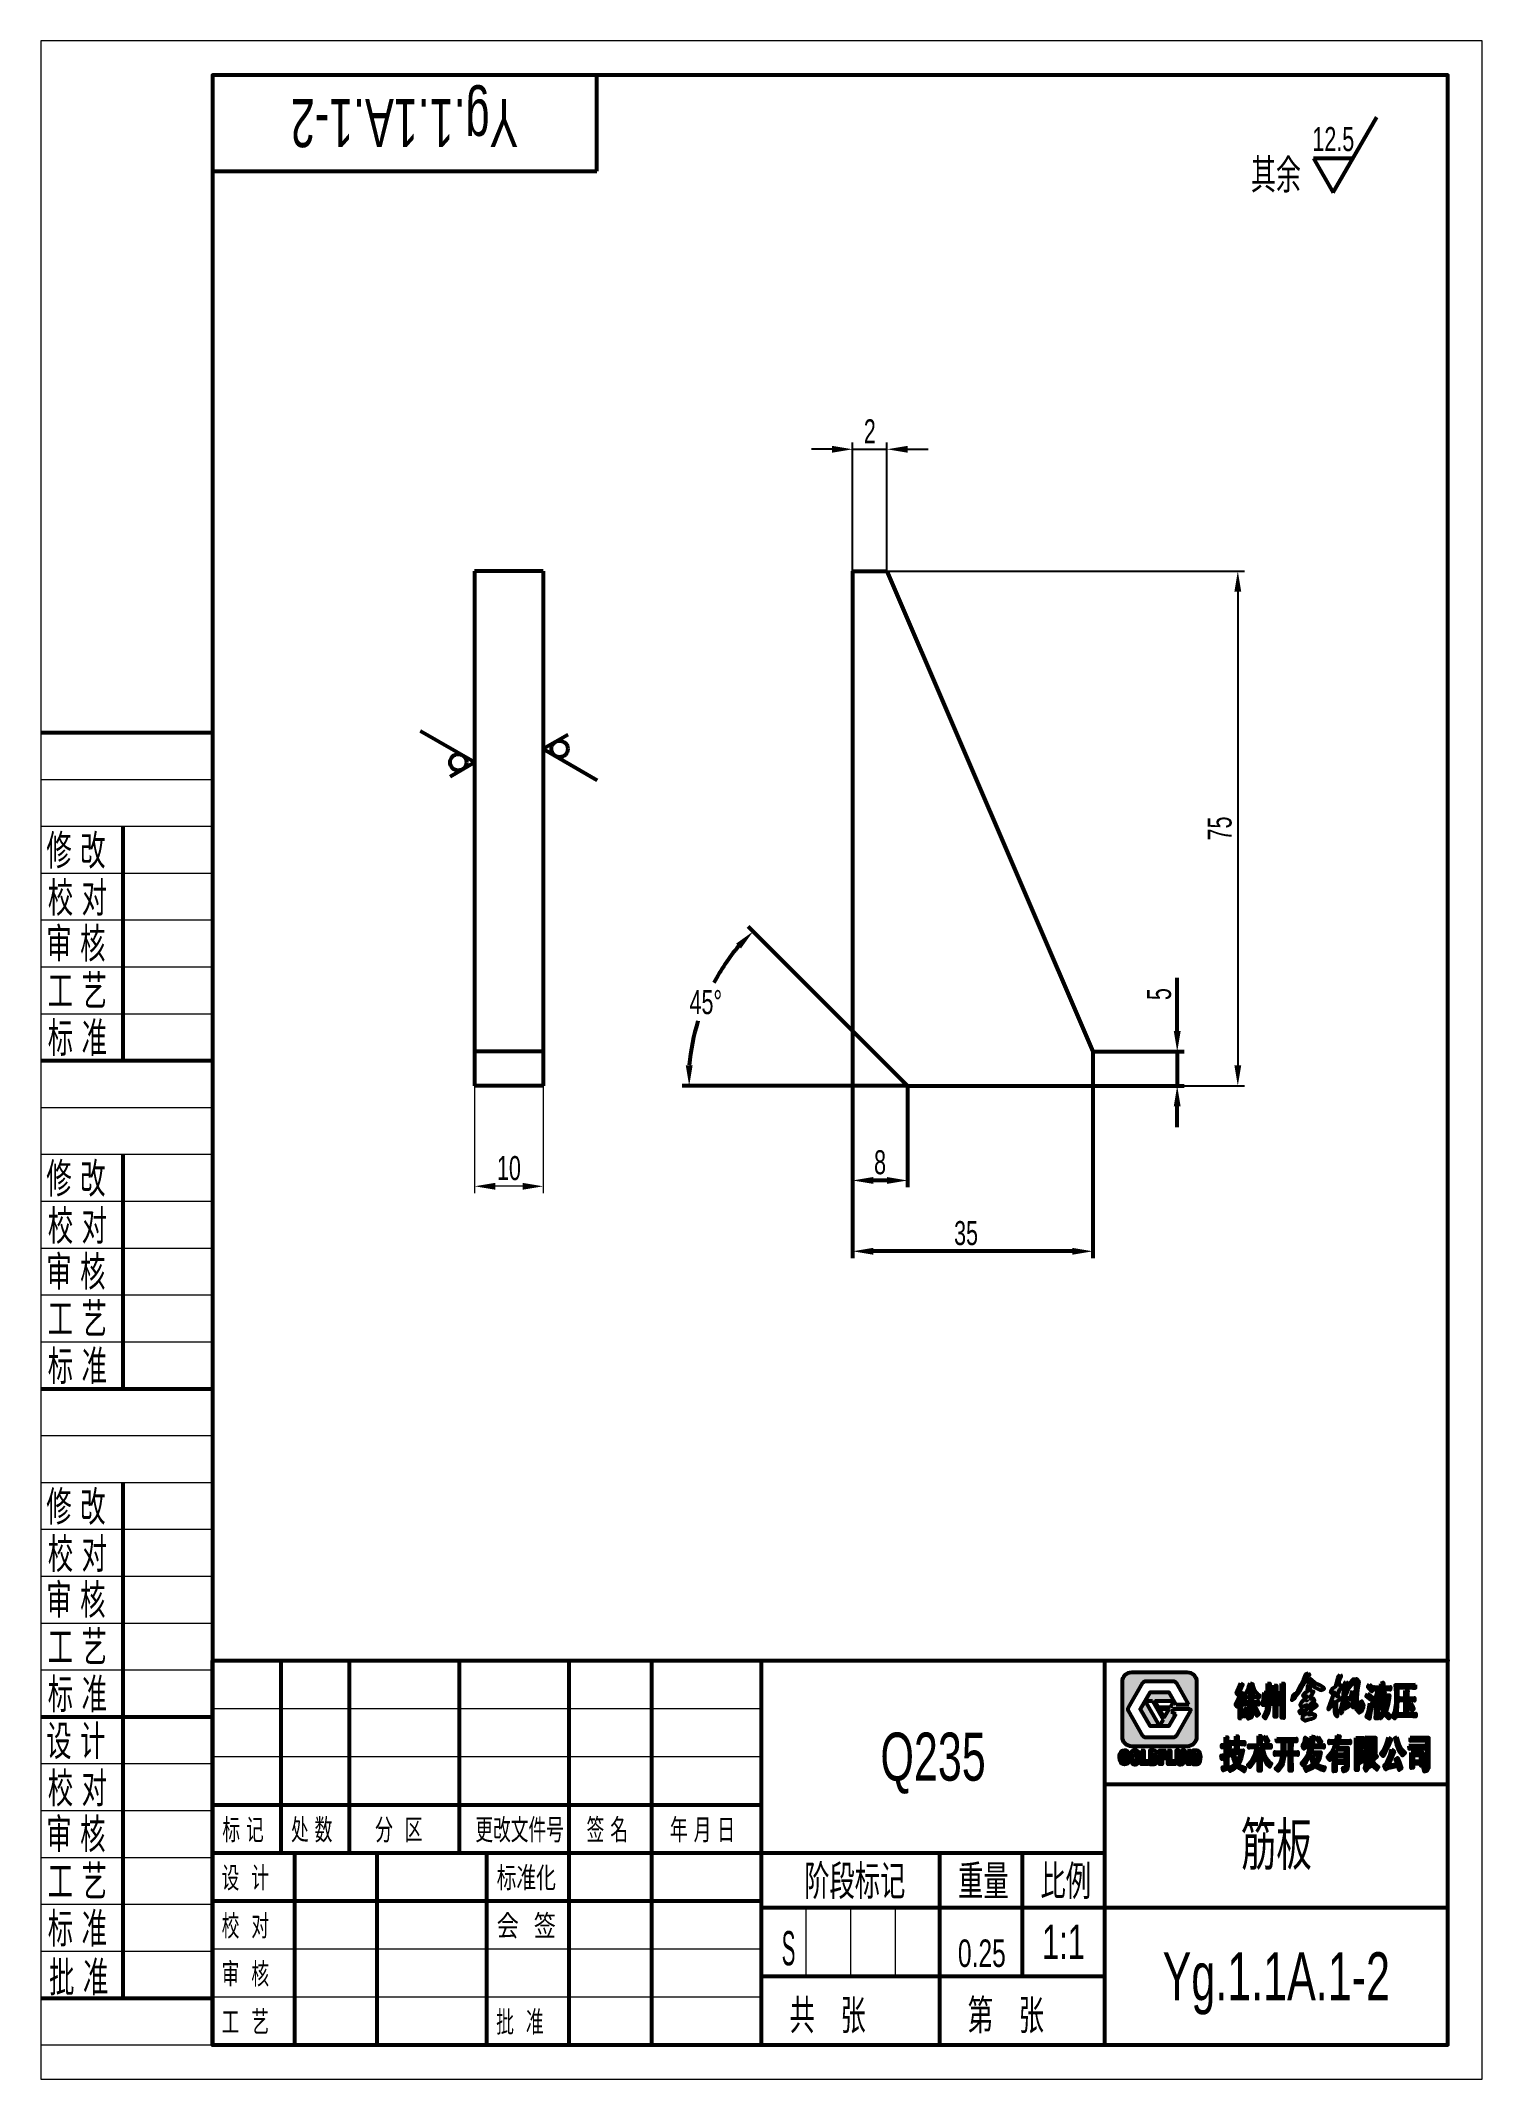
# Model space of a CAD drawing. Extents: x -25 to 185, y -5 to 292.
import ezdxf
from ezdxf.enums import TextEntityAlignment as Align

# ---------------------------------------------------------------- set-up
doc = ezdxf.new("R2010")
doc.units = 0
doc.header["$LTSCALE"] = 10
doc.header["$MEASUREMENT"] = 0
doc.layers.get('0').update_dxf_attribs({"linetype": 'CONTINUOUS', "lineweight": 53})
doc.layers.get('Defpoints').update_dxf_attribs({"linetype": 'CONTINUOUS', "lineweight": 53})
for name, color, linetype, lineweight in [('01', 7, 'CONTINUOUS', 53), ('02', 1, 'CONTINUOUS', 20), ('08', 1, 'CONTINUOUS', 20), ('11', 3, 'CONTINUOUS', 20), ('13', 3, 'CONTINUOUS', 20), ('6', 6, 'CONTINUOUS', 20)]:
    doc.layers.add(name, color=color, linetype=linetype, lineweight=lineweight)
doc.styles.add('INTECAD', font='GBTXT', dxfattribs={"width": 0.67, "bigfont": 'INTECAD'})
doc.styles.get("Standard").update_dxf_attribs({"font": 'GBTXT', "width": 0.67, "bigfont": 'INTECAD'})
doc.dimstyles.new('INTE', dxfattribs={"dimtxt": 3.5, "dimasz": 3, "dimexe": 1, "dimexo": 0, "dimgap": 1, "dimtad": 0, "dimdec": 4, "dimdsep": 46, "dimtxsty": 'Standard', "dimcen": 0, "dimclrd": 1, "dimclre": 1, "dimclrt": 3, "dimadec": 0, "dimazin": 0, "dimtfac": 1, "dimtdec": 4, "dimtix": 1, "dimtmove": 0, "dimatfit": 0, "dimfxl": 0, "dimtvp": 0.75, "dimtolj": 1, "dimtzin": 0, "dimarcsym": 0})

msp = doc.modelspace()

# ---------------------------------------------------------------- texts
at = {"layer": '11', "width": 0.67}
msp.add_text('Yg.1.1A.1-2', height=7, rotation=180, dxfattribs=at).set_placement((28, 280), align=Align.MIDDLE_CENTER)
at = {"layer": '13', "width": 0.67}
for s, height, p in [('Q235', 7, (105, 42)), ('筋板', 7, (155, 29)), ('1:1', 5, (124, 15)), ('Yg.1.1A.1-2', 7, (155, 9.99999))]:
    msp.add_text(s, height=height, dxfattribs=at).set_placement(p, align=Align.MIDDLE_CENTER)
for s, height, p in [('标 记', 3.5, (1.455, 29.506)), ('处 数', 3.5, (11.455, 29.506)), ('分  区', 3.5, (23.716, 29.506)), ('更改文件号', 3.5, (38.313, 29.506)), ('签 名', 3.5, (54.521, 29.506)), ('年 月 日', 3.5, (66.664, 29.506)), ('阶段标记', 5, (86.214, 21.266)), ('重量', 5, (108.641, 21.266)), ('比例', 5, (120.641, 21.266)), ('设  计', 3.5, (1.352, 22.506)), ('校  对', 3.5, (1.352, 15.506)), ('审  核', 3.5, (1.352, 8.506)), ('共   张', 5, (84.09235, 1.698)), ('第   张', 5, (110.05047, 1.698)), ('工  艺', 3.5, (1.352, 1.506)), ('批  准', 3.5, (41.352, 1.506))]:
    msp.add_text(s, height=height, dxfattribs=at).set_placement(p)
at = {"layer": '13'}
for s, width, p, p2 in [('标准化', 0.833867, (41.418, 22.506), (50.052, 22.506)), ('会  签', 0.651828, (41.418, 15.506), (50.052, 15.506))]:
    msp.add_text(s, height=3.5, dxfattribs=dict(at, width=width)).set_placement(p, p2, align=Align.FIT)
at = {"layer": '13', "style": 'INTECAD', "width": 0.447426}
msp.add_text('S', height=5, dxfattribs=at).set_placement((83.94201, 11.58914), align=Align.CENTER)
at = {"layer": '6', "insert": (112.10288, 13.33172), "char_height": 4, "width": 14.9, "attachment_point": 5, "style": 'INTECAD'}
msp.add_mtext('{\\fCentury Gothic|b0|i0|c0|p34;\\C7;0.25}', dxfattribs=at)

# ---------------------------------------------------------------- blocks, each defined once
blk = doc.blocks.new('D_H_D_H')
at = {"layer": '01'}
for p, q in [((56, -14), (56, 0)), ((0, -14), (56, -14))]:
    blk.add_line(p, q, dxfattribs=at)
blk = doc.blocks.new('*U1')
at = {"layer": '01'}
blk.add_lwpolyline([(0, 0), (180, 0), (180, 287), (0, 287)], close=True, dxfattribs=at)
at = {"layer": '02'}
blk.add_lwpolyline([(-25, -5), (185, -5), (185, 292), (-25, 292)], close=True, dxfattribs=at)
blk = doc.blocks.new('*D2')
at = {"color": 1}
for p, q in [((72.62, 150.68), (72.62, 117.58)), ((107.62, 142.68), (107.62, 117.58)), ((104.62, 118.58), (75.62, 118.58))]:
    blk.add_line(p, q, dxfattribs=at)
for points in [[(72.62, 118.58), (75.62, 119.08), (75.62, 118.08)], [(107.62, 118.58), (104.62, 118.08), (104.62, 119.08)]]:
    blk.add_solid(points, dxfattribs=at)
at = {"color": 3, "insert": (89.15, 121.21), "char_height": 3.5, "width": 9.3368, "attachment_point": 5}
blk.add_mtext('35', dxfattribs=at)
blk = doc.blocks.new('*D3')
at = {"color": 1}
for p, q in [((80.62, 142.68), (80.62, 127.9)), ((77.62, 128.9), (75.62, 128.9))]:
    blk.add_line(p, q, dxfattribs=at)
for points in [[(72.62, 128.9), (75.62, 129.4), (75.62, 128.4)], [(80.62, 128.9), (77.62, 128.4), (77.62, 129.4)]]:
    blk.add_solid(points, dxfattribs=at)
at = {"color": 3, "insert": (76.62, 131.53), "char_height": 3.5, "width": 5.8368, "attachment_point": 5}
blk.add_mtext('8', dxfattribs=at)
blk = doc.blocks.new('*D4')
at = {"color": 1}
for p, q in [((72.62, 150.68), (57.42, 165.89)), ((80.62, 142.68), (47.81, 142.68))]:
    blk.add_line(p, q, dxfattribs=at)
for start, end in [(140.3867, 152.0228), (162.7676, 174.6133)]:
    blk.add_arc((80.62, 142.68), 31.96, start, end, dxfattribs=at)
for points in [[(58.13, 165.18), (56.36, 162.71), (55.65, 163.41)], [(48.81, 142.68), (49.31, 145.68), (48.31, 145.68)]]:
    blk.add_solid(points, dxfattribs=at)
at = {"color": 3, "insert": (51.23, 154.86), "char_height": 3.5, "width": 11.6702, "attachment_point": 5}
blk.add_mtext('45°', dxfattribs=at)
blk = doc.blocks.new('*D5')
at = {"color": 1}
for p, q in [((119.91, 150.68), (119.91, 158.42)), ((107.62, 147.68), (120.91, 147.68)), ((119.91, 147.68), (119.91, 142.68)), ((107.62, 142.68), (120.91, 142.68)), ((119.91, 136.68), (119.91, 139.68))]:
    blk.add_line(p, q, dxfattribs=at)
for points in [[(119.91, 147.68), (119.41, 150.68), (120.41, 150.68)], [(119.91, 142.68), (120.41, 139.68), (119.41, 139.68)]]:
    blk.add_solid(points, dxfattribs=at)
at = {"color": 3, "insert": (117.29, 156.05), "char_height": 3.5, "width": 5.8368, "attachment_point": 5, "rotation": 90}
blk.add_mtext('5', dxfattribs=at)
blk = doc.blocks.new('*D6')
at = {"color": 1, "lineweight": -2}
for p, q in [((90.28, 232.48), (87.28, 232.48)), ((93.28, 214.73), (93.28, 233.48)), ((93.28, 232.48), (98.28, 232.48)), ((98.28, 214.73), (98.28, 233.48)), ((101.28, 232.48), (104.28, 232.48))]:
    blk.add_line(p, q, dxfattribs=at)
at = {"color": 1}
for points in [[(90.28, 232.98), (90.28, 231.98), (93.28, 232.48)], [(101.28, 232.98), (101.28, 231.98), (98.28, 232.48)]]:
    blk.add_solid(points, dxfattribs=at)
at = {"layer": 'Defpoints', "color": 0}
for p in [(98.28, 232.48), (93.28, 214.73), (98.28, 214.73)]:
    blk.add_point(p, dxfattribs=at)
at = {"color": 3, "insert": (95.78, 235.1), "char_height": 3.5, "attachment_point": 5}
blk.add_mtext('\\A1;2', dxfattribs=at)
blk = doc.blocks.new('*D7')
at = {"color": 1, "lineweight": -2}
for p, q in [((95.78, 214.73), (150.39, 214.73)), ((149.39, 211.73), (149.39, 142.73)), ((95.78, 139.73), (150.39, 139.73))]:
    blk.add_line(p, q, dxfattribs=at)
at = {"color": 1}
for points in [[(148.89, 211.73), (149.89, 211.73), (149.39, 214.73)], [(148.89, 142.73), (149.89, 142.73), (149.39, 139.73)]]:
    blk.add_solid(points, dxfattribs=at)
at = {"layer": 'Defpoints', "color": 0}
for p in [(95.78, 214.73), (95.78, 139.73), (149.39, 139.73)]:
    blk.add_point(p, dxfattribs=at)
at = {"color": 3, "insert": (146.76, 177.23), "char_height": 3.5, "attachment_point": 5, "rotation": 90}
blk.add_mtext('\\A1;75', dxfattribs=at)
blk = doc.blocks.new('ROUGH3', base_point=(12, -20))
at = {"layer": '01'}
for p, q in [((17, -17.11), (12, -20)), ((17, -17.11), (17, -22.89)), ((12, -20), (23, -26.35))]:
    blk.add_line(p, q, dxfattribs=at)
blk = doc.blocks.new('*U9', base_point=(151.3, 269.88))
at = {"layer": '01', "rotation": 90}
blk.add_blockref('ROUGH3', (163.3, 269.88), dxfattribs=at)
at = {"layer": '11', "width": 0.67}
blk.add_text('12.5', height=3.5, dxfattribs=at).set_placement((163.3, 277.68), align=Align.MIDDLE_CENTER)
blk.add_text('其余', height=4.949, dxfattribs=at).set_placement((151.3, 269.88))
blk = doc.blocks.new('*D11')
at = {"layer": '08', "color": 1}
for p, q in [((17.55, 142.68), (17.55, 127.05)), ((27.55, 142.68), (27.55, 127.05)), ((24.55, 128.05), (20.55, 128.05))]:
    blk.add_line(p, q, dxfattribs=at)
for points in [[(17.55, 128.05), (20.55, 128.55), (20.55, 127.55)], [(27.55, 128.05), (24.55, 127.55), (24.55, 128.55)]]:
    blk.add_solid(points, dxfattribs=at)
at = {"layer": '08', "color": 3, "insert": (22.55, 130.68), "char_height": 3.5, "width": 7.5868, "attachment_point": 5}
blk.add_mtext('10', dxfattribs=at)
blk = doc.blocks.new('ROUGH1', base_point=(56.49, 199.26))
at = {"layer": '01'}
for p, q in [((61.49, 202.15), (56.49, 199.26)), ((56.49, 199.26), (67.49, 192.91))]:
    blk.add_line(p, q, dxfattribs=at)
blk.add_circle((59.83, 199.26), 1.67, dxfattribs=at)
blk = doc.blocks.new('*U12', base_point=(27.55, 191.78))
at = {"layer": '11', "xscale": 0.7142857143, "yscale": 0.7142857143}
blk.add_blockref('ROUGH1', (27.55, 191.78), dxfattribs=at)
blk = doc.blocks.new('*U13', base_point=(17.55, 189.83))
at = {"layer": '11', "xscale": 0.7142857143, "yscale": 0.7142857143, "rotation": 180}
blk.add_blockref('ROUGH1', (17.55, 189.83), dxfattribs=at)
blk = doc.blocks.new('Z_Z_Z')
at = {"layer": '01'}
for p, q in [((-25, 191.22), (0, 191.22)), ((-13, 143.41), (-13, 177.56)), ((-25, 143.41), (0, 143.41)), ((-13, 95.61), (-13, 129.76)), ((-25, 95.61), (0, 95.61)), ((-13, 47.8), (-13, 81.95)), ((-25, 47.8), (0, 47.8)), ((-13, 6.83), (-13, 47.8)), ((-25, 6.83), (0, 6.83))]:
    blk.add_line(p, q, dxfattribs=at)
at = {"layer": '02'}
for p, q in [((-25, 184.39), (0, 184.39)), ((-25, 177.56), (0, 177.56)), ((-25, 170.73), (0, 170.73)), ((-25, 163.9), (0, 163.9)), ((-25, 157.07), (0, 157.07)), ((-25, 150.24), (0, 150.24)), ((-25, 136.59), (0, 136.59)), ((-25, 129.76), (0, 129.76)), ((-25, 122.93), (0, 122.93)), ((-25, 116.1), (0, 116.1)), ((-25, 109.27), (0, 109.27)), ((-25, 102.44), (0, 102.44)), ((-25, 88.78), (0, 88.78)), ((-25, 81.95), (0, 81.95)), ((-25, 75.12), (0, 75.12)), ((-25, 68.29), (0, 68.29)), ((-25, 61.46), (0, 61.46)), ((-25, 54.63), (0, 54.63)), ((-25, 40.98), (0, 40.98)), ((-25, 34.15), (0, 34.15)), ((-25, 27.32), (0, 27.32)), ((-25, 20.49), (0, 20.49)), ((-25, 13.66), (0, 13.66)), ((-25, 0), (0, 0))]:
    blk.add_line(p, q, dxfattribs=at)
at = {"layer": '11', "style": 'INTECAD', "width": 0.67}
for s, p in [('修 改', (-24.19, 171.4)), ('校 对', (-23.98, 164.52)), ('审 核', (-24.19, 157.84)), ('工 艺', (-23.98, 150.96)), ('标 准', (-23.98, 144.08)), ('修 改', (-24.19, 123.6)), ('校 对', (-23.98, 116.72)), ('审 核', (-24.19, 110.04)), ('工 艺', (-23.98, 103.16)), ('标 准', (-23.98, 96.27)), ('修 改', (-24.19, 75.79)), ('校 对', (-23.98, 68.91)), ('审 核', (-24.19, 62.23)), ('工 艺', (-23.98, 55.35)), ('标 准', (-23.98, 48.47)), ('设 计', (-24.19, 41.65)), ('校 对', (-23.98, 34.76)), ('审 核', (-24.19, 28.09)), ('工 艺', (-23.98, 21.21)), ('标 准', (-23.98, 14.32)), ('批 准', (-23.78, 7.23))]:
    blk.add_text(s, height=5, dxfattribs=at).set_placement(p)
blk = doc.blocks.new('bz')
h = blk.add_hatch(color=7)
h.paths.add_polyline_path([(13.38, 14.95, 0.414214), (12.03, 16.3), (3.93, 16.3, 0.414214), (2.58, 14.95), (2.58, 6.85, 0.414214), (3.93, 5.5), (12.03, 5.5, 0.414214), (13.38, 6.85)])
h.paths.add_polyline_path([(12.27, 11.57), (10.4, 11.57), (10.08, 12.11), (9.54, 11.17), (7.82, 11.17), (7.28, 12.11), (10.08, 12.11), (9.38, 13.33), (6.58, 13.33), (5.88, 12.11), (6.97, 12.11), (8.53, 9.41), (7.98, 8.47), (9.38, 8.47), (10.4, 10.22), (9.87, 10.22), (9.87, 10.9), (10.79, 10.9), (12.42, 10.9, -0.57735), (12.54, 10.7), (10.44, 7.05, -0.267949), (10.08, 6.85), (5.88, 6.85, -0.267949), (5.52, 7.05), (3.42, 10.7, -0.267949), (3.42, 11.1), (5.52, 14.75, -0.267949), (5.88, 14.95), (10.08, 14.95, -0.267949), (10.44, 14.75)], flags=16)
h.paths.add_polyline_path([(9.38, 10.9), (8.68, 9.68), (7.98, 10.9)], flags=16)
h.paths.add_polyline_path([(5.88, 12.11), (5.17, 10.9), (6.58, 8.47), (7.98, 8.47)], flags=0)
h.paths.add_polyline_path([(1.9, 1.85), (14.05, 1.85), (14.05, 5.9), (1.9, 5.9)], flags=9)
blk.add_hatch(color=256).paths.add_polyline_path([(40.86, 12.34), (40.58, 12.26), (40.63, 11.59), (40.92, 11.66)])
at = {"linetype": 'Continuous'}
h = blk.add_hatch(color=7, dxfattribs=at)
h.paths.add_polyline_path([(2.9, 3.3), (2.8, 3.32), (2.69, 3.4), (2.62, 3.49), (2.59, 3.69), (2.57, 3.93), (2.58, 4.13), (2.67, 4.4), (2.85, 4.49), (3.01, 4.43), (3.09, 4.24), (3.51, 4.36), (3.37, 4.72), (3.21, 4.86), (3.06, 4.92), (2.86, 4.93), (2.62, 4.89), (2.48, 4.83), (2.33, 4.64), (2.23, 4.44), (2.17, 4.2), (2.14, 3.9), (2.18, 3.53), (2.23, 3.33), (2.34, 3.13), (2.46, 2.98), (2.69, 2.88), (2.88, 2.86), (3.06, 2.88), (3.25, 2.97), (3.41, 3.09), (3.52, 3.19), (3.52, 4.05), (2.87, 4.05), (2.87, 3.62), (3.15, 3.62), (3.15, 3.43), (3.03, 3.35)])
h.paths.add_polyline_path([(3.88, 3.15), (3.99, 3.01), (4.15, 2.91), (4.36, 2.86), (4.5, 2.86), (4.62, 2.9), (4.79, 2.99), (4.94, 3.15), (5.04, 3.4), (5.09, 3.77), (5.09, 4.05), (5.06, 4.3), (4.98, 4.56), (4.92, 4.66), (4.82, 4.77), (4.75, 4.84), (4.62, 4.9), (4.47, 4.93), (4.39, 4.93), (4.24, 4.91), (4.07, 4.84), (3.92, 4.72), (3.83, 4.55), (3.74, 4.32), (3.71, 4.1), (3.71, 4), (3.71, 3.7), (3.75, 3.47), (3.79, 3.33)])
h.paths.add_polyline_path([(4.17, 3.53), (4.12, 3.78), (4.14, 4.09), (4.22, 4.36), (4.43, 4.47), (4.61, 4.33), (4.66, 4.12), (4.67, 3.79), (4.63, 3.51), (4.59, 3.4), (4.41, 3.32), (4.27, 3.4)], flags=16)
h.paths.add_polyline_path([(6.3, 2.9), (6.3, 3.39), (5.7, 3.39), (5.7, 4.89), (5.32, 4.89), (5.32, 2.9)])
h.paths.add_polyline_path([(7.2, 2.9), (7.41, 2.95), (7.57, 3.14), (7.66, 3.38), (7.71, 3.68), (7.72, 4), (7.71, 4.24), (7.61, 4.59), (7.47, 4.78), (7.35, 4.87), (7.16, 4.89), (6.57, 4.89), (6.57, 2.9)])
h.paths.add_polyline_path([(6.96, 3.36), (6.96, 4.44), (7.09, 4.44), (7.27, 4.32), (7.31, 4.05), (7.32, 3.81), (7.3, 3.56), (7.21, 3.4), (7.06, 3.36)], flags=16)
h.paths.add_polyline_path([(8.38, 3.72), (8.88, 3.72), (8.88, 4.12), (8.38, 4.12), (8.38, 4.47), (8.96, 4.47), (8.96, 4.9), (7.96, 4.89), (7.96, 2.91), (8.38, 2.91)])
h.paths.add_polyline_path([(10.26, 2.9), (10.26, 3.4), (9.59, 3.4), (9.59, 4.9), (9.17, 4.9), (9.18, 2.9)])
h.paths.add_polyline_path([(11.54, 3.14), (11.66, 3.42), (11.66, 3.7), (11.66, 4.89), (11.24, 4.89), (11.24, 3.66), (11.19, 3.42), (11.05, 3.34), (10.87, 3.44), (10.82, 3.67), (10.82, 4.9), (10.42, 4.9), (10.42, 3.7), (10.47, 3.37), (10.52, 3.19), (10.66, 2.98), (10.87, 2.87), (11.03, 2.86), (11.35, 2.92)])
h.paths.add_polyline_path([(12.45, 4.9), (12.04, 4.9), (12.04, 2.9), (12.45, 2.9)])
h.paths.add_polyline_path([(13.46, 2.88), (13.67, 2.93), (13.83, 3.12), (13.92, 3.36), (13.97, 3.66), (13.99, 3.98), (13.97, 4.22), (13.87, 4.58), (13.73, 4.76), (13.61, 4.85), (13.43, 4.88), (12.83, 4.88), (12.83, 2.88)])
h.paths.add_polyline_path([(13.22, 3.35), (13.22, 4.43), (13.36, 4.43), (13.53, 4.31), (13.57, 4.04), (13.58, 3.79), (13.56, 3.54), (13.48, 3.38), (13.32, 3.35)], flags=16)
at = {"layer": '6', "linetype": 'Continuous'}
h = blk.add_hatch(color=7, dxfattribs=at)
h.paths.add_polyline_path([(29.23, 15.98), (28.94, 15.26), (28.59, 14.45), (28.15, 13.56), (27.75, 13.03), (27.71, 13.17), (27.4, 12.84), (27.24, 12.21), (27.68, 12.53), (27.85, 12.84), (28.27, 13.35), (28.51, 13.7), (28.89, 14.45), (29.21, 15.09), (29.34, 15.39), (29.49, 15.52), (29.53, 15.45), (29.84, 15.9), (29.69, 16.09)])
h.paths.add_polyline_path([(30.52, 14.18), (30.75, 14.04), (31.46, 13.67), (31.75, 13.78), (31.84, 13.79), (31.95, 13.94), (31.93, 14.03), (31.32, 14.42), (30.63, 14.75), (29.89, 15.37), (29.54, 14.9), (29.64, 14.78), (29.77, 14.78)])
h.paths.add_polyline_path([(29.3, 13.4), (29.14, 13.24), (28.91, 12.96), (28.94, 12.77), (29.5, 12.77), (28.73, 12.01), (28.5, 11.54), (28.64, 11.25), (29.14, 11.36), (29.52, 11.52), (29.52, 10.98), (29.39, 10.85), (29.06, 10.79), (28.66, 10.87), (28.35, 10.57), (28.48, 10.28), (28.85, 10.3), (29.06, 10.65), (29.43, 10.31), (29.18, 10.14), (28.97, 10.1), (28.89, 9.99), (28.81, 9.47), (29.22, 9.24), (29.66, 9.35), (30.09, 9.44), (30.52, 9.66), (30.67, 10.1), (30.33, 10.24), (29.76, 10.15), (29.76, 10.22), (30.13, 10.81), (30.72, 11.23), (30.83, 11.42), (30.89, 11.42), (30.6, 11.76), (30.25, 11.31), (29.97, 10.93), (29.96, 11.34), (30, 11.65), (30.52, 12.09), (30.52, 12.3), (30.4, 12.48), (30.22, 12.49), (29.96, 12.43), (30.04, 12.88), (30.13, 12.88), (30.4, 13.48), (30.35, 13.51), (30.05, 13.58), (29.92, 13.62), (29.9, 14.07), (29.69, 14.41), (29.57, 14.32), (29.56, 13.54)])
h.paths.add_polyline_path([(29.52, 12.29), (29.52, 12.22), (29.39, 12.17)], flags=16)
h = blk.add_hatch(color=7, dxfattribs=at)
h.paths.add_polyline_path([(34.23, 13.79), (34.47, 13.99), (34.55, 14.39), (34.11, 14.53), (34.13, 14.93), (34.46, 15.72), (34.31, 15.98), (34.05, 15.66), (34, 15.53), (33.68, 14.27), (33.25, 13.96), (32.92, 13.47), (32.97, 13.35), (33.1, 13.27), (33.32, 13.32), (33.48, 13.33), (33.05, 12.16), (32.61, 10.95), (32.62, 10.87), (33.39, 11.96), (33.45, 11.96), (33.45, 11.49), (33.51, 10.97), (33.55, 10.51), (33.59, 10.34), (33.6, 10.11), (33.85, 9.84), (33.89, 10.12), (33.77, 10.58), (33.76, 10.73), (33.72, 11.13), (33.71, 11.54), (33.71, 11.94), (34.23, 12.29), (34.2, 12.52), (34.05, 12.8), (33.84, 12.83)])
h.paths.add_polyline_path([(35.65, 14.73), (35.13, 13.21), (34.99, 12.87), (35.02, 13.19), (35.02, 13.54), (35.19, 14.24), (35.3, 14.34), (35.38, 14.73), (35.14, 14.91), (35.07, 14.87), (34.82, 14.12), (34.83, 13.67), (34.79, 13.08), (34.76, 12.57), (34.71, 12.1), (34.34, 10.67), (34.44, 10.31), (34.6, 10.65), (34.78, 11.44), (34.95, 12.61), (35.21, 13.32), (35.43, 13.8), (35.66, 14.11), (35.92, 14.41), (36.16, 14.63), (36.5, 14.83), (36.57, 14.77), (36.61, 14.15), (36.56, 13.17), (36.5, 12.24), (36.54, 11.72), (36.68, 10.81), (37.05, 10.38), (37.08, 10.39), (37.36, 10.54), (37.67, 11.21), (37.72, 11.58), (37.48, 12.1), (36.97, 11.84), (37.44, 11.58), (37.4, 11.3), (36.99, 10.86), (36.79, 11.54), (36.77, 11.74), (36.75, 12.63), (36.83, 13.74), (37, 14.93), (36.68, 15.34), (36.18, 15.29)])
h.paths.add_polyline_path([(35.54, 11.82), (35.35, 11.44), (34.97, 11.05), (34.9, 10.95), (35.03, 10.95), (35.26, 11.13), (35.57, 11.34), (35.78, 11.62), (35.96, 11.46), (36.22, 11.17), (36.46, 11.25), (36.37, 11.37), (36.26, 11.72), (36.14, 11.96), (36.05, 12.2), (36.08, 12.4), (36.17, 12.6), (36.32, 13.16), (36.12, 13.63), (35.96, 13.08), (35.8, 12.39), (35.53, 12.57), (35.13, 12.37), (35.05, 12.24)], flags=17)
h = blk.add_hatch(color=7, dxfattribs=at)
h.paths.add_polyline_path([(19.22, 13.26), (19.44, 12.97), (20.13, 14.51), (19.81, 14.72)])
h.paths.add_polyline_path([(19.07, 11.62), (19.31, 11.25), (19.64, 11.96), (19.62, 9.55), (19.93, 9.55), (19.93, 12.55), (20.23, 13.19), (19.9, 13.37)])
h.paths.add_polyline_path([(20.74, 12.85), (20.73, 12.64), (21.2, 12.64), (21.17, 11.98), (20.27, 11.98), (20.26, 11.57), (21.17, 11.62), (21.18, 10.29), (21.11, 10.06), (20.79, 9.99), (20.91, 9.52), (21.38, 9.71), (21.47, 10.06), (21.46, 11.6), (22.42, 11.56), (22.45, 11.98), (21.46, 11.98), (21.47, 12.64), (21.9, 12.64), (21.93, 12.94), (21.93, 12.93), (22.35, 12.48), (22.54, 12.96), (22.25, 13.14), (21.96, 13.45), (21.75, 13.81), (21.53, 14.41), (21.59, 14.57), (21.17, 14.73), (20.97, 14.04), (20.73, 13.5), (20.46, 13.06), (20.19, 12.74), (20.46, 12.42)])
h.paths.add_polyline_path([(20.83, 13), (21.08, 13.49), (21.31, 14.11), (21.47, 13.75), (21.64, 13.35), (21.88, 13)], flags=16)
h.paths.add_polyline_path([(20.14, 10.14), (20.43, 9.86), (20.95, 11.01), (20.65, 11.24)])
h.paths.add_polyline_path([(22.18, 9.94), (22.48, 10.25), (21.98, 11.27), (21.75, 11.01)], flags=17)
h = blk.add_hatch(color=7, dxfattribs=at)
h.paths.add_polyline_path([(23.02, 11.5), (23.35, 11.43), (23.57, 13.33), (23.22, 13.36)])
h.paths.add_polyline_path([(23.73, 12.19), (23.71, 11.61), (23.62, 10.89), (23.44, 10.41), (23.13, 9.83), (23.45, 9.55), (23.72, 10.14), (23.89, 10.77), (23.98, 11.29), (24.03, 11.89), (24.04, 14.66), (23.71, 14.66)])
h.paths.add_polyline_path([(24.25, 12.44), (24.32, 11.65), (24.62, 11.75), (24.55, 12.36), (24.41, 13.31), (24.12, 13.2)])
h.paths.add_polyline_path([(25.05, 14.39), (24.7, 14.4), (24.72, 9.82), (25.03, 9.82)])
h.paths.add_polyline_path([(25.36, 11.59), (25.68, 11.7), (25.56, 12.47), (25.37, 13.31), (25.12, 13.2), (25.23, 12.48)])
h.paths.add_polyline_path([(26.11, 14.67), (25.76, 14.67), (25.78, 9.64), (26.09, 9.63)])
h = blk.add_hatch(color=7, dxfattribs=at)
h.paths.add_polyline_path([(38.57, 14.57), (38.32, 14.19), (38.93, 13.49), (39.15, 13.91)])
h.paths.add_polyline_path([(38.28, 13.2), (38.1, 12.83), (38.77, 12.27), (38.97, 12.67)])
h.paths.add_polyline_path([(38.42, 10.59), (38.16, 9.76), (38.59, 9.53), (38.7, 10.48), (38.92, 11.49), (38.64, 11.81)])
h.paths.add_polyline_path([(40.14, 13.4), (39.74, 13.58), (39.6, 13.01), (39.42, 12.55), (39.21, 12.15), (38.91, 11.76), (39.17, 11.39), (39.47, 11.93), (39.5, 10.3), (39.45, 9.57), (39.78, 9.55), (39.77, 10.07), (39.75, 12.47)])
h.paths.add_polyline_path([(40.33, 14.15), (39.66, 14.14), (39.28, 14.18), (39.28, 13.72), (39.73, 13.76), (41.22, 13.77), (41.6, 13.73), (41.62, 14.16), (41.25, 14.14), (40.68, 14.14), (40.58, 14.79), (40.23, 14.67)])
h.paths.add_polyline_path([(40.63, 11.59), (40.92, 11.66), (40.86, 12.34), (40.58, 12.26)], flags=0)
h.paths.add_polyline_path([(40.63, 12.96), (40.82, 13.46), (40.44, 13.59), (40.34, 13.11), (40.18, 12.48), (39.99, 11.96), (39.81, 11.61), (40.05, 11.28), (40.22, 11.65), (40.37, 11.08), (40.58, 10.57), (40.3, 10.22), (39.84, 9.95), (40.16, 9.57), (40.44, 9.86), (40.8, 10.25), (41.02, 9.94), (41.4, 9.55), (41.67, 9.96), (41.37, 10.13), (40.96, 10.54), (41.1, 10.95), (41.3, 11.64), (41.38, 12.25), (41.51, 12.97)])
h.paths.add_polyline_path([(41.15, 12.61), (41.07, 11.99), (40.92, 11.33), (40.77, 10.86), (40.35, 12.06), (40.53, 12.61)], flags=16)
h.paths.add_polyline_path([(40.86, 12.34), (40.92, 11.66), (40.63, 11.59), (40.58, 12.26)], flags=0)
h = blk.add_hatch(color=7, dxfattribs=at)
h.paths.add_polyline_path([(42.34, 14.42), (42.39, 13.24), (42.39, 11.72), (42.33, 11.12), (42.21, 10.54), (41.94, 9.85), (42.27, 9.55), (42.59, 10.63), (42.66, 11.38), (42.71, 12.13), (42.71, 14.06), (44.86, 14.05), (45.3, 14.03), (45.28, 14.45), (44.98, 14.43)])
h.paths.add_polyline_path([(44.1, 12.55), (44.11, 13.23), (44.14, 13.65), (43.76, 13.65), (43.78, 12.54), (43.35, 12.53), (43, 12.55), (42.99, 12.15), (43.77, 12.17), (43.77, 10.25), (43.07, 10.26), (42.71, 10.31), (42.68, 9.87), (42.98, 9.89), (44.96, 9.86), (45.33, 9.86), (45.32, 10.28), (45.04, 10.26), (44.1, 10.28), (44.1, 12.17), (44.8, 12.16), (45.12, 12.14), (45.12, 12.56), (44.83, 12.53)])
h.paths.add_polyline_path([(44.79, 10.69), (45.03, 10.96), (44.85, 11.45), (44.67, 11.8), (44.41, 11.52)], flags=17)
h = blk.add_hatch(color=7, dxfattribs=at)
h.paths.add_polyline_path([(17.58, 5.71), (17.08, 5.7), (17.06, 5.32), (17.59, 5.35), (17.59, 4.3), (16.99, 4.15), (17.05, 3.63), (17.57, 3.88), (17.58, 2.71), (17.51, 2.51), (17.17, 2.47), (17.24, 1.96), (17.75, 2.16), (17.87, 2.56), (17.87, 4.01), (18.27, 4.17), (18.26, 4.58), (17.87, 4.44), (17.86, 5.31), (18.21, 5.3), (18.21, 5.71), (17.87, 5.71), (17.85, 6.55), (17.9, 6.86), (17.59, 6.86)])
h.paths.add_polyline_path([(19.41, 4.91), (19.38, 5.8), (20.36, 5.74), (20.36, 6.18), (19.39, 6.17), (19.4, 6.97), (19.11, 6.98), (19.11, 6.16), (18.32, 6.19), (18.36, 5.77), (19.11, 5.8), (19.12, 4.96), (18.42, 5), (18.38, 4.55), (18.6, 4.57), (18.75, 3.73), (19.04, 2.97), (18.66, 2.61), (18.04, 2.31), (18.29, 1.88), (18.55, 2.03), (18.96, 2.32), (19.24, 2.65), (19.62, 2.27), (20.31, 1.85), (20.46, 2.39), (19.92, 2.58), (19.57, 2.77), (19.49, 2.93), (19.62, 3.14), (19.88, 3.78), (20.15, 4.94)])
h.paths.add_polyline_path([(19.75, 4.56), (19.61, 3.98), (19.46, 3.58), (19.27, 3.24), (19.07, 3.66), (18.96, 4.14), (18.91, 4.56)], flags=16)
h.paths.add_polyline_path([(22.75, 5.71), (22.74, 7.01), (22.42, 7.01), (22.42, 5.71), (21.35, 5.68), (21.01, 5.69), (20.99, 5.26), (21.15, 5.28), (22.16, 5.32), (21.92, 4.45), (21.44, 3.44), (20.85, 2.83), (21.16, 2.48), (21.87, 3.49), (22.22, 4.39), (22.42, 5.17), (22.41, 1.91), (22.76, 1.92), (22.75, 5.18), (23.07, 3.93), (23.31, 3.45), (23.58, 2.97), (24.06, 2.52), (24.31, 3.02), (23.96, 3.23), (23.5, 3.79), (23.21, 4.39), (22.98, 5.28), (23.82, 5.3), (24.2, 5.27), (24.21, 5.72), (23.94, 5.71)])
h.paths.add_polyline_path([(23.47, 6.97), (23.2, 6.69), (23.44, 6.26), (23.58, 5.95), (23.86, 6.28)], flags=17)
h.paths.add_polyline_path([(25.55, 6.61), (25.05, 6.64), (25.06, 6.2), (25.35, 6.21), (25.89, 6.23), (25.88, 4.67), (25.09, 4.65), (24.8, 4.69), (24.8, 4.23), (25.09, 4.26), (25.86, 4.27), (25.76, 3.54), (25.61, 3.11), (25.39, 2.79), (25.13, 2.47), (24.89, 2.27), (25.26, 1.91), (25.83, 2.72), (25.94, 3.01), (26.12, 3.74), (26.2, 4.25), (26.93, 4.26), (26.93, 1.93), (27.27, 1.92), (27.23, 4.26), (27.76, 4.26), (28.13, 4.22), (28.13, 4.68), (27.83, 4.65), (27.23, 4.64), (27.24, 6.23), (27.94, 6.2), (27.95, 6.63), (27.38, 6.6)])
h.paths.add_polyline_path([(26.2, 6.21), (26.92, 6.21), (26.92, 4.67), (26.21, 4.65)], flags=16)
h.paths.add_polyline_path([(29.25, 5.69), (29.43, 6.21), (29.59, 6.55), (29.21, 6.79), (29.09, 6.13), (28.82, 5.61), (29, 5.14), (29.33, 5.32), (29.91, 5.34), (29.66, 4.48), (29.43, 4), (29.11, 3.52), (28.67, 3.01), (28.96, 2.65), (29.36, 3.18), (29.65, 3.77), (29.95, 4.31), (30.08, 3.82), (30.26, 3.26), (30.39, 2.96), (30.2, 2.81), (29.77, 2.56), (29.13, 2.38), (29.34, 1.88), (29.74, 2.07), (30.28, 2.34), (30.65, 2.65), (30.97, 2.39), (31.44, 2.13), (31.92, 1.98), (32.07, 2.49), (31.5, 2.59), (31.23, 2.71), (30.89, 2.93), (31.13, 3.39), (31.33, 3.92), (31.51, 4.66), (30.07, 4.68), (30.26, 5.33), (31.61, 5.33), (31.9, 5.3), (31.94, 5.7), (31.56, 5.68), (30.31, 5.69), (30.43, 6.43), (30.54, 6.87), (30.15, 7), (30.1, 6.33), (30.01, 5.7)])
h.paths.add_polyline_path([(30.27, 4.32), (31.11, 4.32), (30.92, 3.69), (30.67, 3.22), (30.44, 3.67)], flags=16)
h.paths.add_polyline_path([(31.29, 5.92), (31.58, 6.22), (31.17, 6.89), (30.9, 6.59)], flags=17)
h.paths.add_polyline_path([(33.42, 5.34), (33.06, 4.61), (32.47, 3.91), (32.78, 3.51), (33.08, 3.93), (33.37, 4.39), (33.33, 1.86), (33.66, 1.87), (33.66, 3.06), (35.12, 3.06), (35.12, 2.58), (34.98, 2.38), (34.69, 2.39), (34.8, 1.84), (35.15, 1.94), (35.29, 2.05), (35.41, 2.54), (35.42, 4.58), (35.44, 5.34), (33.82, 5.35), (34.03, 5.94), (35.06, 5.94), (35.74, 5.9), (35.74, 6.35), (35.32, 6.32), (34.07, 6.31), (34.25, 6.99), (33.84, 7.08), (33.77, 6.33), (33.06, 6.32), (32.71, 6.37), (32.71, 5.92), (33.05, 5.94), (33.69, 5.94)])
h.paths.add_polyline_path([(33.66, 4.99), (35.12, 4.98), (35.09, 4.38), (33.65, 4.38)], flags=16)
h.paths.add_polyline_path([(33.66, 4), (35.09, 3.98), (35.11, 3.45), (33.65, 3.42)], flags=16)
h.paths.add_polyline_path([(37.32, 6.44), (37.02, 5.03), (37.28, 4.55), (37.38, 4.14), (37.32, 3.63), (36.98, 3.49), (37.13, 2.99), (37.43, 3.2), (37.54, 3.34), (37.68, 3.85), (37.68, 4.09), (37.54, 4.6), (37.31, 5.04), (37.7, 6.76), (36.6, 6.76), (36.58, 2.03), (36.89, 2.02), (36.89, 6.43)])
h.paths.add_polyline_path([(37.94, 6.77), (37.95, 2.74), (37.84, 2.37), (38.02, 1.92), (38.36, 2.35), (38.72, 2.61), (38.66, 3.07), (38.22, 2.65), (38.23, 4.63), (38.57, 4.63), (38.6, 4.23), (38.68, 3.69), (38.87, 3.16), (39.18, 2.53), (39.64, 2.06), (39.87, 2.49), (39.47, 2.79), (39.14, 3.25), (39.04, 3.48), (39.38, 3.79), (39.67, 4.02), (39.46, 4.43), (38.98, 3.78), (38.83, 4.32), (38.82, 4.61), (39.5, 4.61), (39.49, 6.76)])
h.paths.add_polyline_path([(39.19, 6.41), (39.2, 5.9), (38.22, 5.9), (38.24, 6.43)], flags=16)
h.paths.add_polyline_path([(39.2, 5.54), (39.21, 4.97), (38.24, 4.97), (38.24, 5.54)], flags=16)
h.paths.add_polyline_path([(40.23, 4.39), (40.55, 4.06), (40.85, 4.57), (41.28, 5.49), (41.73, 6.55), (41.35, 6.79), (41.02, 5.72), (40.7, 5.06)])
h.paths.add_polyline_path([(42.9, 5.75), (42.57, 6.85), (42.25, 6.68), (42.49, 5.71), (42.86, 4.84), (43.4, 4.16), (43.76, 4.57), (43.31, 5.04)])
h.paths.add_polyline_path([(41.05, 2.99), (40.73, 2.7), (40.94, 2.14), (41.34, 2.33), (42.75, 2.59), (42.92, 2.05), (43.25, 2.29), (42.93, 3.14), (42.64, 3.84), (42.36, 3.62), (42.65, 2.94), (41.28, 2.69), (42.16, 4.75), (41.78, 5.08), (41.53, 4.12)])
h.paths.add_polyline_path([(44.86, 6.73), (44.5, 6.75), (44.51, 6.31), (44.83, 6.33), (46.94, 6.33), (46.93, 2.74), (46.85, 2.42), (46.39, 2.37), (46.56, 1.83), (47.04, 2), (47.23, 2.39), (47.22, 6.14), (47.24, 6.72)])
h.paths.add_polyline_path([(46.25, 5.18), (46.59, 5.14), (46.58, 5.6), (46.21, 5.57), (44.67, 5.57), (44.33, 5.59), (44.34, 5.16), (44.66, 5.19)])
h.paths.add_polyline_path([(44.64, 2.34), (44.95, 2.35), (44.94, 2.94), (46.07, 2.95), (46.06, 2.65), (46.37, 2.65), (46.37, 4.58), (44.64, 4.58)], flags=17)
h.paths.add_polyline_path([(44.95, 4.18), (46.05, 4.19), (46.06, 3.34), (44.95, 3.34)], flags=16)
at = {"color": 7}
for p, q in [((10.08, 14.95), (5.88, 14.95)), ((5.52, 14.75), (3.42, 11.1)), ((7.98, 8.47), (5.88, 12.11)), ((5.88, 12.11), (6.97, 12.11)), ((6.97, 12.11), (8.53, 9.41)), ((7.28, 12.11), (10.08, 12.11)), ((7.82, 11.17), (7.28, 12.11)), ((10.08, 12.11), (9.54, 11.17)), ((12.27, 11.57), (10.44, 14.75)), ((3.42, 10.7), (5.52, 7.05)), ((9.54, 11.17), (7.82, 11.17)), ((7.98, 10.9), (8.68, 9.68)), ((9.38, 10.9), (7.98, 10.9)), ((8.53, 9.41), (7.98, 8.47)), ((8.68, 9.68), (9.38, 10.9)), ((10.79, 10.9), (9.87, 10.9)), ((9.87, 10.9), (9.87, 10.22)), ((10.4, 10.22), (9.87, 10.22)), ((12.27, 11.57), (10.4, 11.57)), ((10.44, 7.05), (12.54, 10.7)), ((12.42, 10.9), (10.79, 10.9)), ((5.88, 6.85), (10.08, 6.85))]:
    blk.add_line(p, q, dxfattribs=at)
blk.add_lwpolyline([(3.93, 16.3), (12.03, 16.3, -0.414214), (13.38, 14.95), (13.38, 6.85, -0.414214), (12.03, 5.5), (3.93, 5.5, -0.414214), (2.58, 6.85), (2.58, 14.95, -0.414214)], format="xyb", close=True, dxfattribs=at)
at = {"color": 7, "linetype": 'Continuous'}
for points in [[(29.69, 16.09), (29.23, 15.98), (28.94, 15.26), (28.59, 14.45), (28.15, 13.56), (27.75, 13.03), (27.75, 13.03), (27.71, 13.17), (27.4, 12.84), (27.24, 12.21), (27.68, 12.53), (27.85, 12.84), (28.27, 13.35), (28.51, 13.7), (28.89, 14.45), (29.21, 15.09), (29.34, 15.39), (29.49, 15.52), (29.53, 15.45), (29.84, 15.9), (29.69, 16.09)], [(29.89, 15.37), (29.54, 14.9), (29.64, 14.78), (29.77, 14.78), (30.52, 14.18), (30.75, 14.04), (31.46, 13.67), (31.75, 13.78), (31.84, 13.79), (31.95, 13.94), (31.93, 14.03), (31.32, 14.42), (30.63, 14.75), (29.89, 15.37)], [(34.31, 15.98), (34.46, 15.72), (34.13, 14.93), (34.11, 14.53), (34.55, 14.39), (34.47, 13.99), (34.23, 13.79), (33.84, 12.83), (34.05, 12.8), (34.2, 12.52), (34.23, 12.29), (33.71, 11.94), (33.71, 11.54), (33.72, 11.13), (33.76, 10.73), (33.77, 10.58), (33.89, 10.12), (33.85, 9.84), (33.6, 10.11), (33.59, 10.34), (33.55, 10.51), (33.51, 10.97), (33.45, 11.49), (33.45, 11.96), (33.39, 11.96), (32.62, 10.87), (32.61, 10.95), (33.05, 12.16), (33.48, 13.33), (33.32, 13.32), (33.1, 13.27), (32.97, 13.35), (32.92, 13.47), (33.25, 13.96), (33.68, 14.27), (34, 15.53), (34.05, 15.66), (34.31, 15.98)], [(35.14, 14.91), (35.38, 14.73), (35.3, 14.34), (35.19, 14.24), (35.02, 13.54), (35.02, 13.19), (34.99, 12.87), (35.13, 13.21), (35.65, 14.73), (36.18, 15.29), (36.68, 15.34), (37, 14.93), (36.83, 13.74), (36.75, 12.63), (36.77, 11.74), (36.79, 11.54), (36.99, 10.86), (37.4, 11.3), (37.44, 11.58), (36.97, 11.84), (37.48, 12.1), (37.72, 11.58), (37.67, 11.21), (37.36, 10.54), (37.08, 10.39), (37.05, 10.38), (36.68, 10.81), (36.54, 11.72), (36.5, 12.24), (36.56, 13.17), (36.61, 14.15), (36.57, 14.77), (36.5, 14.83), (36.16, 14.63), (35.92, 14.41), (35.66, 14.11), (35.43, 13.8), (35.21, 13.32), (34.95, 12.61), (34.78, 11.44), (34.6, 10.65), (34.44, 10.31), (34.34, 10.67), (34.71, 12.1), (34.76, 12.57), (34.79, 13.08), (34.83, 13.67), (34.82, 14.12), (35.07, 14.87), (35.14, 14.91)], [(19.64, 11.96), (19.31, 11.25), (19.07, 11.62), (19.9, 13.37)], [(19.81, 14.72), (20.13, 14.51), (19.44, 12.97), (19.22, 13.26), (19.81, 14.72)], [(19.93, 9.55), (19.62, 9.55), (19.64, 11.96)], [(19.9, 13.37), (20.23, 13.19), (19.93, 12.55)], [(19.93, 9.55), (19.93, 12.55)], [(20.78, 12.9), (20.46, 12.42), (20.19, 12.74), (20.46, 13.06), (20.73, 13.5), (20.97, 14.04), (21.17, 14.73)], [(21.93, 12.94), (21.9, 12.64), (21.47, 12.64), (21.46, 11.98), (22.45, 11.98), (22.42, 11.56), (21.46, 11.6), (21.47, 10.06), (21.38, 9.71), (20.91, 9.52), (20.79, 9.99), (21.11, 10.06), (21.18, 10.29), (21.17, 11.62), (20.26, 11.57), (20.27, 11.98), (21.17, 11.98), (21.2, 12.64), (20.73, 12.64), (20.74, 12.85)], [(21.88, 13), (21.64, 13.35), (21.47, 13.75), (21.31, 14.11), (21.08, 13.49), (20.83, 13)], [(20.83, 13), (21.88, 13)], [(21.17, 14.73), (21.59, 14.57), (21.53, 14.41), (21.75, 13.81), (21.96, 13.45), (22.25, 13.14), (22.54, 12.96), (22.35, 12.48), (21.93, 12.93), (21.93, 12.94)], [(23.22, 13.36), (23.57, 13.33), (23.35, 11.43), (23.02, 11.5), (23.22, 13.36)], [(23.71, 14.66), (24.04, 14.66), (24.03, 11.89), (23.98, 11.29), (23.89, 10.77), (23.72, 10.14), (23.45, 9.55), (23.13, 9.83), (23.44, 10.41), (23.62, 10.89), (23.71, 11.61), (23.73, 12.19), (23.71, 14.66)], [(24.12, 13.2), (24.41, 13.31), (24.55, 12.36), (24.62, 11.75), (24.32, 11.65), (24.25, 12.44), (24.12, 13.2)], [(24.7, 14.4), (25.05, 14.39), (25.03, 9.82), (24.72, 9.82), (24.7, 14.4)], [(25.12, 13.2), (25.37, 13.31), (25.56, 12.47), (25.68, 11.7), (25.36, 11.59), (25.23, 12.48), (25.12, 13.2)], [(25.76, 14.67), (26.11, 14.67), (26.09, 9.63), (25.78, 9.64), (25.76, 14.67)], [(29.69, 14.41), (29.9, 14.07), (29.92, 13.62), (30.05, 13.58), (30.35, 13.51), (30.4, 13.48), (30.13, 12.88), (30.04, 12.88), (29.96, 12.43), (30.22, 12.49), (30.4, 12.48), (30.52, 12.3), (30.52, 12.09), (30, 11.65), (29.96, 11.34), (29.97, 10.93), (30.25, 11.31), (30.6, 11.76), (30.89, 11.42), (30.83, 11.42), (30.72, 11.23), (30.13, 10.81), (29.76, 10.22), (29.76, 10.15), (30.33, 10.24), (30.67, 10.1), (30.52, 9.66), (30.09, 9.44), (29.66, 9.35), (29.22, 9.24), (28.81, 9.47), (28.89, 9.99), (28.97, 10.1), (29.18, 10.14), (29.43, 10.31), (29.06, 10.65), (28.85, 10.3), (28.48, 10.28), (28.35, 10.57), (28.66, 10.87), (29.06, 10.79), (29.39, 10.85), (29.52, 10.98), (29.52, 11.52), (29.14, 11.36), (28.64, 11.25), (28.5, 11.54), (28.73, 12.01), (29.5, 12.77), (28.94, 12.77), (28.91, 12.96), (29.14, 13.24), (29.3, 13.4), (29.56, 13.54), (29.57, 14.32), (29.69, 14.41)], [(29.52, 12.29), (29.52, 12.22), (29.39, 12.17), (29.52, 12.29)], [(36.12, 13.63), (36.32, 13.16), (36.17, 12.6), (36.08, 12.4), (36.05, 12.2), (36.14, 11.96), (36.26, 11.72), (36.37, 11.37), (36.46, 11.25), (36.22, 11.17), (35.96, 11.46), (35.78, 11.62), (35.57, 11.34), (35.26, 11.13), (35.03, 10.95), (34.9, 10.95), (34.97, 11.05), (35.35, 11.44), (35.54, 11.82), (35.05, 12.24), (35.13, 12.37), (35.53, 12.57), (35.8, 12.39), (35.96, 13.08), (36.12, 13.63)], [(38.28, 13.2), (38.97, 12.67), (38.77, 12.27), (38.1, 12.83), (38.28, 13.2)], [(38.57, 14.57), (39.15, 13.91), (38.93, 13.49), (38.32, 14.19), (38.57, 14.57)], [(39.74, 13.58), (40.14, 13.4), (39.75, 12.47), (39.77, 10.07), (39.78, 9.55), (39.45, 9.57), (39.5, 10.3), (39.47, 11.93), (39.17, 11.39), (38.91, 11.76), (39.21, 12.15), (39.42, 12.55), (39.6, 13.01), (39.74, 13.58)], [(40.23, 14.67), (40.58, 14.79), (40.68, 14.14), (41.25, 14.14), (41.62, 14.16), (41.6, 13.73), (41.22, 13.77), (39.73, 13.76), (39.28, 13.72), (39.28, 14.18), (39.66, 14.14), (40.33, 14.15), (40.23, 14.67)], [(40.44, 13.59), (40.82, 13.46), (40.63, 12.96), (41.51, 12.97), (41.38, 12.25), (41.3, 11.64), (41.1, 10.95), (40.96, 10.54), (41.37, 10.13), (41.67, 9.96), (41.4, 9.55), (41.02, 9.94), (40.8, 10.25), (40.44, 9.86), (40.16, 9.57), (39.84, 9.95), (40.3, 10.22), (40.58, 10.57), (40.37, 11.08), (40.22, 11.65), (40.05, 11.28), (39.81, 11.61), (39.99, 11.96), (40.18, 12.48), (40.34, 13.11), (40.44, 13.59)], [(40.53, 12.61), (41.15, 12.61), (41.07, 11.99), (40.92, 11.33), (40.77, 10.86), (40.35, 12.06), (40.53, 12.61)], [(40.58, 12.26), (40.86, 12.34), (40.92, 11.66), (40.63, 11.59), (40.58, 12.26)], [(45.28, 14.45), (44.98, 14.43), (42.34, 14.42), (42.39, 13.24), (42.39, 11.72), (42.33, 11.12), (42.21, 10.54), (41.94, 9.85), (42.27, 9.55), (42.59, 10.63), (42.66, 11.38), (42.71, 12.13), (42.71, 14.06), (44.86, 14.05), (45.3, 14.03), (45.28, 14.45)], [(43.76, 13.65), (44.14, 13.65), (44.11, 13.23), (44.1, 12.55), (44.83, 12.53), (45.12, 12.56), (45.12, 12.14), (44.8, 12.16), (44.1, 12.17), (44.1, 10.28), (45.04, 10.26), (45.32, 10.28), (45.33, 9.86), (44.96, 9.86), (42.98, 9.89), (42.68, 9.87), (42.71, 10.31), (43.07, 10.26), (43.77, 10.25), (43.77, 12.17), (42.99, 12.15), (43, 12.55), (43.35, 12.53), (43.78, 12.54), (43.76, 13.65)], [(20.65, 11.24), (20.95, 11.01), (20.43, 9.86), (20.14, 10.14), (20.65, 11.24)], [(21.98, 11.27), (21.75, 11.01), (22.18, 9.94), (22.48, 10.25), (21.98, 11.27)], [(38.64, 11.81), (38.92, 11.49), (38.7, 10.48), (38.59, 9.53), (38.16, 9.76), (38.42, 10.59), (38.64, 11.81)], [(44.67, 11.8), (44.41, 11.52), (44.79, 10.69), (45.03, 10.96), (44.85, 11.45), (44.67, 11.8)], [(17.59, 6.86), (17.9, 6.86), (17.85, 6.55), (17.87, 5.71), (18.21, 5.71), (18.21, 5.3), (17.86, 5.31), (17.87, 4.44), (18.26, 4.58), (18.27, 4.17), (17.87, 4.01), (17.87, 2.56), (17.75, 2.16), (17.24, 1.96), (17.17, 2.47), (17.51, 2.51), (17.58, 2.71), (17.57, 3.88), (17.05, 3.63), (16.99, 4.15), (17.59, 4.3), (17.59, 5.35), (17.06, 5.32), (17.08, 5.7), (17.58, 5.71), (17.59, 6.86)], [(19.11, 6.98), (19.4, 6.97), (19.39, 6.17), (20.36, 6.18), (20.36, 5.74), (19.38, 5.8), (19.41, 4.91), (20.15, 4.94), (19.88, 3.78), (19.62, 3.14), (19.49, 2.93), (19.57, 2.77), (19.92, 2.58), (20.46, 2.39), (20.31, 1.85), (19.62, 2.27), (19.24, 2.65), (18.96, 2.32), (18.55, 2.03), (18.29, 1.88), (18.04, 2.31), (18.66, 2.61), (19.04, 2.97), (18.75, 3.73), (18.6, 4.57), (18.38, 4.55), (18.42, 5), (19.12, 4.96), (19.11, 5.8), (18.36, 5.77), (18.32, 6.19), (19.11, 6.16), (19.11, 6.98)], [(22.42, 7.01), (22.74, 7.01), (22.75, 5.71), (23.94, 5.71), (24.21, 5.72), (24.2, 5.27), (23.82, 5.3), (22.98, 5.28), (23.21, 4.39), (23.5, 3.79), (23.96, 3.23), (24.31, 3.02), (24.06, 2.52), (23.58, 2.97), (23.31, 3.45), (23.07, 3.93), (22.75, 5.18), (22.76, 1.92), (22.41, 1.91), (22.42, 5.17), (22.22, 4.39), (21.87, 3.49), (21.16, 2.48), (20.85, 2.83), (21.44, 3.44), (21.92, 4.45), (22.16, 5.32), (21.15, 5.28), (20.99, 5.26), (21.01, 5.69), (21.35, 5.68), (22.42, 5.71), (22.42, 7.01)], [(23.47, 6.97), (23.2, 6.69), (23.44, 6.26), (23.58, 5.95), (23.86, 6.28), (23.47, 6.97)], [(25.05, 6.64), (25.55, 6.61), (27.38, 6.6), (27.95, 6.63), (27.94, 6.2), (27.24, 6.23), (27.23, 4.64), (27.83, 4.65), (28.13, 4.68), (28.13, 4.22), (27.76, 4.26), (27.23, 4.26), (27.27, 1.92), (26.93, 1.93), (26.93, 4.26), (26.2, 4.25), (26.12, 3.74), (25.94, 3.01), (25.83, 2.72), (25.26, 1.91), (24.89, 2.27), (25.13, 2.47), (25.39, 2.79), (25.61, 3.11), (25.76, 3.54), (25.86, 4.27), (25.09, 4.26), (24.8, 4.23), (24.8, 4.69), (25.09, 4.65), (25.88, 4.67), (25.89, 6.23), (25.35, 6.21), (25.06, 6.2), (25.05, 6.64)], [(26.2, 6.21), (26.21, 4.65), (26.92, 4.67), (26.92, 6.21), (26.2, 6.21)], [(30.15, 7), (30.54, 6.87), (30.43, 6.43), (30.31, 5.69), (31.56, 5.68), (31.94, 5.7), (31.9, 5.3), (31.61, 5.33), (30.26, 5.33), (30.07, 4.68), (31.51, 4.66), (31.33, 3.92), (31.13, 3.39), (30.89, 2.93), (31.23, 2.71), (31.5, 2.59), (32.07, 2.49), (31.92, 1.98), (31.44, 2.13), (30.97, 2.39), (30.65, 2.65), (30.28, 2.34), (29.74, 2.07), (29.34, 1.88), (29.13, 2.38), (29.77, 2.56), (30.2, 2.81), (30.39, 2.96), (30.26, 3.26), (30.08, 3.82), (29.95, 4.31), (29.65, 3.77), (29.36, 3.18), (28.96, 2.65), (28.67, 3.01), (29.11, 3.52), (29.43, 4), (29.66, 4.48), (29.91, 5.34), (29.33, 5.32), (29, 5.14), (28.82, 5.61), (29.09, 6.13), (29.21, 6.79), (29.59, 6.55), (29.43, 6.21), (29.25, 5.69), (30.01, 5.7), (30.1, 6.33), (30.15, 7)], [(31.17, 6.89), (30.9, 6.59), (31.29, 5.92), (31.58, 6.22), (31.17, 6.89)], [(33.84, 7.08), (34.25, 6.99), (34.07, 6.31), (35.32, 6.32), (35.74, 6.35), (35.74, 5.9), (35.06, 5.94), (34.03, 5.94), (33.82, 5.35), (35.44, 5.34), (35.42, 4.58), (35.41, 2.54), (35.29, 2.05), (35.15, 1.94), (34.8, 1.84), (34.69, 2.39), (34.98, 2.38), (35.12, 2.58), (35.12, 3.06), (33.66, 3.06), (33.66, 1.87), (33.33, 1.86), (33.37, 4.39), (33.08, 3.93), (32.78, 3.51), (32.47, 3.91), (33.06, 4.61), (33.42, 5.34), (33.69, 5.94), (33.05, 5.94), (32.71, 5.92), (32.71, 6.37), (33.06, 6.32), (33.77, 6.33), (33.84, 7.08)], [(36.6, 6.76), (37.7, 6.76), (37.31, 5.04), (37.54, 4.6), (37.68, 4.09), (37.68, 3.85), (37.54, 3.34), (37.43, 3.2), (37.13, 2.99), (36.98, 3.49), (37.32, 3.63), (37.38, 4.14), (37.28, 4.55), (37.02, 5.03), (37.32, 6.44), (36.89, 6.43), (36.89, 2.02), (36.58, 2.03), (36.6, 6.76)], [(37.94, 6.77), (37.95, 2.74), (37.84, 2.37), (38.02, 1.92), (38.36, 2.35), (38.72, 2.61), (38.66, 3.07), (38.22, 2.65), (38.23, 4.63), (38.57, 4.63), (38.6, 4.23), (38.68, 3.69), (38.87, 3.16), (39.18, 2.53), (39.64, 2.06), (39.87, 2.49), (39.47, 2.79), (39.14, 3.25), (39.04, 3.48), (39.38, 3.79), (39.67, 4.02), (39.46, 4.43), (38.98, 3.78), (38.83, 4.32), (38.82, 4.61), (39.5, 4.61), (39.49, 6.76), (37.94, 6.77)], [(38.24, 6.43), (38.22, 5.9), (39.2, 5.9), (39.19, 6.41), (38.24, 6.43)], [(41.35, 6.79), (41.73, 6.55), (41.28, 5.49), (40.85, 4.57), (40.55, 4.06), (40.23, 4.39), (40.7, 5.06), (41.02, 5.72), (41.35, 6.79)], [(42.57, 6.85), (42.25, 6.68), (42.49, 5.71), (42.86, 4.84), (43.4, 4.16), (43.76, 4.57), (43.31, 5.04), (42.9, 5.75), (42.57, 6.85)], [(44.5, 6.75), (44.51, 6.31), (44.83, 6.33), (46.94, 6.33), (46.93, 2.74), (46.85, 2.42), (46.39, 2.37), (46.56, 1.83), (47.04, 2), (47.23, 2.39), (47.22, 6.14), (47.24, 6.72), (44.86, 6.73), (44.5, 6.75)], [(7.16, 4.89), (6.57, 4.89), (6.57, 2.9), (7.2, 2.9), (7.41, 2.95), (7.57, 3.14), (7.66, 3.38), (7.71, 3.68), (7.72, 4), (7.71, 4.24), (7.61, 4.59), (7.47, 4.78), (7.35, 4.87), (7.16, 4.89)], [(7.09, 4.44), (6.96, 4.44), (6.96, 3.36), (7.06, 3.36), (7.21, 3.4), (7.3, 3.56), (7.32, 3.81), (7.31, 4.05), (7.27, 4.32), (7.09, 4.44)], [(8.96, 4.9), (8.96, 4.47), (8.38, 4.47), (8.38, 4.12), (8.88, 4.12), (8.88, 3.72), (8.38, 3.72), (8.38, 2.91), (7.96, 2.91), (7.96, 4.89), (8.96, 4.9)], [(9.17, 4.9), (9.59, 4.9), (9.59, 3.4), (10.26, 3.4), (10.26, 2.9), (9.18, 2.9), (9.17, 4.9)], [(10.82, 3.67), (10.82, 4.9), (10.42, 4.9), (10.42, 3.7), (10.47, 3.37), (10.52, 3.19), (10.66, 2.98), (10.87, 2.87), (11.03, 2.86), (11.35, 2.92), (11.54, 3.14), (11.66, 3.42), (11.66, 3.7), (11.66, 4.89), (11.24, 4.89), (11.24, 3.66), (11.19, 3.42), (11.05, 3.34), (10.87, 3.44), (10.82, 3.67)], [(12.04, 4.9), (12.45, 4.9), (12.45, 2.9), (12.04, 2.9), (12.04, 4.9)], [(13.43, 4.88), (12.83, 4.88), (12.83, 2.88), (13.46, 2.88), (13.67, 2.93), (13.83, 3.12), (13.92, 3.36), (13.97, 3.66), (13.99, 3.98), (13.97, 4.22), (13.87, 4.58), (13.73, 4.76), (13.61, 4.85), (13.43, 4.88)], [(13.36, 4.43), (13.22, 4.43), (13.22, 3.35), (13.32, 3.35), (13.48, 3.38), (13.56, 3.54), (13.58, 3.79), (13.57, 4.04), (13.53, 4.31), (13.36, 4.43)], [(18.91, 4.56), (19.75, 4.56), (19.61, 3.98), (19.46, 3.58), (19.27, 3.24), (19.07, 3.66), (18.96, 4.14), (18.91, 4.56)], [(30.27, 4.32), (31.11, 4.32), (30.92, 3.69), (30.67, 3.22), (30.44, 3.67), (30.27, 4.32)], [(33.66, 4.99), (33.65, 4.38), (35.09, 4.38), (35.12, 4.98), (33.66, 4.99)], [(33.66, 4), (33.65, 3.42), (35.11, 3.45), (35.09, 3.98), (33.66, 4)], [(38.24, 5.54), (38.24, 4.97), (39.21, 4.97), (39.2, 5.54), (38.24, 5.54)], [(41.78, 5.08), (42.16, 4.75), (41.28, 2.69), (42.65, 2.94), (42.36, 3.62), (42.64, 3.84), (42.93, 3.14), (43.25, 2.29), (42.92, 2.05), (42.75, 2.59), (41.34, 2.33), (40.94, 2.14), (40.73, 2.7), (41.05, 2.99), (41.53, 4.12), (41.78, 5.08)], [(44.33, 5.59), (44.34, 5.16), (44.66, 5.19), (46.25, 5.18), (46.59, 5.14), (46.58, 5.6), (46.21, 5.57), (44.67, 5.57), (44.33, 5.59)], [(44.64, 4.58), (46.37, 4.58), (46.37, 2.65), (46.06, 2.65), (46.07, 2.95), (44.94, 2.94), (44.95, 2.35), (44.64, 2.34), (44.64, 4.58)], [(44.95, 4.18), (44.95, 3.34), (46.06, 3.34), (46.05, 4.19), (44.95, 4.18)]]:
    blk.add_lwpolyline(points, dxfattribs=at)
at = {"color": 7}
blk.add_lwpolyline([(10.4, 11.57), (9.38, 13.33), (6.58, 13.33), (5.17, 10.9), (6.58, 8.47), (9.38, 8.47), (10.4, 10.22)], dxfattribs=at)
at = {"color": 7, "linetype": 'Continuous'}
for points in [[(2.87, 4.05), (3.52, 4.05), (3.52, 3.19), (3.41, 3.09), (3.25, 2.97), (3.06, 2.88), (2.88, 2.86), (2.69, 2.88), (2.46, 2.98), (2.34, 3.13), (2.23, 3.33), (2.18, 3.53), (2.14, 3.9), (2.17, 4.2), (2.23, 4.44), (2.33, 4.64), (2.48, 4.83), (2.62, 4.89), (2.86, 4.93), (3.06, 4.92), (3.21, 4.86), (3.37, 4.72), (3.51, 4.36), (3.09, 4.24), (3.01, 4.43), (2.85, 4.49), (2.67, 4.4), (2.58, 4.13), (2.57, 3.93), (2.59, 3.69), (2.62, 3.49), (2.69, 3.4), (2.8, 3.32), (2.9, 3.3), (3.03, 3.35), (3.15, 3.43), (3.15, 3.62), (2.87, 3.62)], [(3.71, 4), (3.71, 3.7), (3.75, 3.47), (3.79, 3.33), (3.88, 3.15), (3.99, 3.01), (4.15, 2.91), (4.36, 2.86), (4.5, 2.86), (4.62, 2.9), (4.79, 2.99), (4.94, 3.15), (5.04, 3.4), (5.09, 3.77), (5.09, 4.05), (5.06, 4.3), (4.98, 4.56), (4.92, 4.66), (4.82, 4.77), (4.75, 4.84), (4.62, 4.9), (4.47, 4.93), (4.39, 4.93), (4.24, 4.91), (4.07, 4.84), (3.92, 4.72), (3.83, 4.55), (3.74, 4.32), (3.71, 4.1)], [(4.22, 4.36), (4.43, 4.47), (4.61, 4.33), (4.66, 4.12), (4.67, 3.79), (4.63, 3.51), (4.59, 3.4), (4.41, 3.32), (4.27, 3.4), (4.17, 3.53), (4.12, 3.78), (4.14, 4.09)], [(5.32, 4.89), (5.7, 4.89), (5.7, 3.39), (6.3, 3.39), (6.3, 2.9), (5.32, 2.9)]]:
    blk.add_lwpolyline(points, close=True, dxfattribs=at)
at = {"color": 7}
for centre, radius, start, end in [((5.88, 14.54), 0.405, 90, 150), ((10.08, 14.54), 0.405, 30, 90), ((3.77, 10.9), 0.405, 150, 210), ((12.42, 10.76), 0.135, 330, 90), ((5.88, 7.25), 0.405, 210, 270), ((10.08, 7.25), 0.405, 270, 330)]:
    blk.add_arc(centre, radius, start, end, dxfattribs=at)

# ---------------------------------------------------------------- dimensions: what is measured, and where the dimension line sits
for base, p1, p2, angle, text, picture, middle, dimtype in [((98.27737, 232.47513), (93.27737, 214.73388), (98.27737, 214.73388), 0, '2', '*D6', (95.77737, 232.47513), 161), ((149.38809, 139.73388), (95.77737, 214.73388), (95.77737, 139.73388), 270, '75', '*D7', (149.38809, 177.23388), 160)]:
    dim = msp.add_linear_dim(base=base, p1=p1, p2=p2, angle=angle, text=text, dimstyle='INTE')
    dim.commit()
    dim.dimension.update_dxf_attribs({"geometry": picture, "text_midpoint": middle, "dimtype": dimtype})
dim = msp.add_angular_dim_2l(base=(69.56031, 142.23388), line1=((101.27737, 139.73388), (128.27737, 139.73388)), line2=((93.27737, 147.73388), (101.27737, 139.73388)), dimstyle='INTE', override={"dimadec": 4})
dim.commit()
dim.dimension.update_dxf_attribs({"geometry": '*D4', "text_midpoint": (71.88375, 151.90911), "insert": (20.65367, -2.95052)})
for base, p1, p2, angle, picture, middle in [((140.56547, 139.73388), (128.27737, 144.73388), (128.27737, 139.73388), 270, '*D5', (137.94047, 153.10179)), ((93.27737, 115.63123), (128.27737, 139.73388), (93.27737, 139.73388), 180, '*D2', (109.80354, 118.25624)), ((93.27737, 125.95001), (101.27737, 139.73388), (93.27737, 139.73388), 180, '*D3', (97.27737, 128.57501))]:
    dim = msp.add_linear_dim(base=base, p1=p1, p2=p2, angle=angle, dimstyle='INTE')
    dim.commit()
    dim.dimension.update_dxf_attribs({"geometry": picture, "text_midpoint": middle, "dimtype": 160, "insert": (20.65367, -2.95052)})
at = {"layer": '08'}
dim = msp.add_linear_dim(base=(38.20091, 125.10216), p1=(48.20091, 219.73388), p2=(38.20091, 219.73388), dimstyle='INTE', dxfattribs=at)
dim.commit()
dim.dimension.update_dxf_attribs({"geometry": '*D11', "text_midpoint": (43.20091, 127.72716), "dimtype": 160, "insert": (20.65367, -2.95052)})

# ---------------------------------------------------------------- linework, layer by layer
for p, q in [((93.27737, 214.73388), (93.27737, 147.73388)), ((93.27737, 214.73388), (98.27737, 214.73388)), ((98.27737, 214.73388), (128.27737, 144.73388)), ((93.27737, 147.73388), (101.27737, 139.73388)), ((128.27737, 144.73388), (128.27737, 139.73388)), ((101.27737, 139.73388), (128.27737, 139.73388))]:
    msp.add_line(p, q)
at = {"layer": '01'}
for p, q in [((38.20091, 214.73388), (38.20091, 139.73388)), ((48.20091, 214.73388), (38.20091, 214.73388)), ((48.20091, 214.73388), (48.20091, 139.73388)), ((48.20091, 144.73388), (38.20091, 144.73388)), ((48.20091, 139.73388), (38.20091, 139.73388)), ((0, 56), (180, 56)), ((0, 0), (0, 56)), ((10, 28), (10, 56)), ((20, 28), (20, 56)), ((36, 28), (36, 56)), ((52, 0), (52, 56)), ((64, 0), (64, 56)), ((80, 0), (80, 56)), ((130, 0), (130, 56)), ((180, 0), (180, 56)), ((130, 38), (180, 38)), ((0, 35), (80, 35)), ((0, 28), (130, 28)), ((12, 0), (12, 28)), ((24, 0), (24, 28)), ((40, 0), (40, 28)), ((106, 0), (106, 28)), ((118, 10), (118, 28)), ((0, 21), (80, 21)), ((80, 20), (180, 20)), ((80, 10), (130, 10)), ((0, 0), (180, 0))]:
    msp.add_line(p, q, dxfattribs=at)
for p in [(180, 56), (0, 0)]:
    msp.add_point(p, dxfattribs=at)
at = {"layer": '02'}
for p, q in [((0, 49), (80, 49)), ((0, 42), (80, 42)), ((86.5, 10), (86.5, 20)), ((93, 10), (93, 20)), ((99.5, 10), (99.5, 20)), ((0, 14), (80, 14)), ((0, 7), (80, 7))]:
    msp.add_line(p, q, dxfattribs=at)

# ---------------------------------------------------------------- block references
for name, p in [('D_H_D_H', (0, 287)), ('Z_Z_Z', (0, 0))]:
    msp.add_blockref(name, p)
at = {"linetype": 'Continuous'}
msp.add_blockref('bz', (130, 38), dxfattribs=at)
at = {"layer": '01'}
msp.add_blockref('*U9', (151.30435, 269.88079), dxfattribs=at)
at = {"layer": '02'}
msp.add_blockref('*U1', (0, 0), dxfattribs=at)
at = {"layer": '11'}
for name, p in [('*U13', (38.20091, 186.88)), ('*U12', (48.20091, 188.82576))]:
    msp.add_blockref(name, p, dxfattribs=at)

msp.set_redraw_order([(e.dxf.handle, doc.entitydb.next_handle()) for e in msp.query("TEXT MTEXT ATTDEF DIMENSION ARC_DIMENSION")])  # texts and dimensions are drawn at this point

doc.saveas('drawing.dxf')
